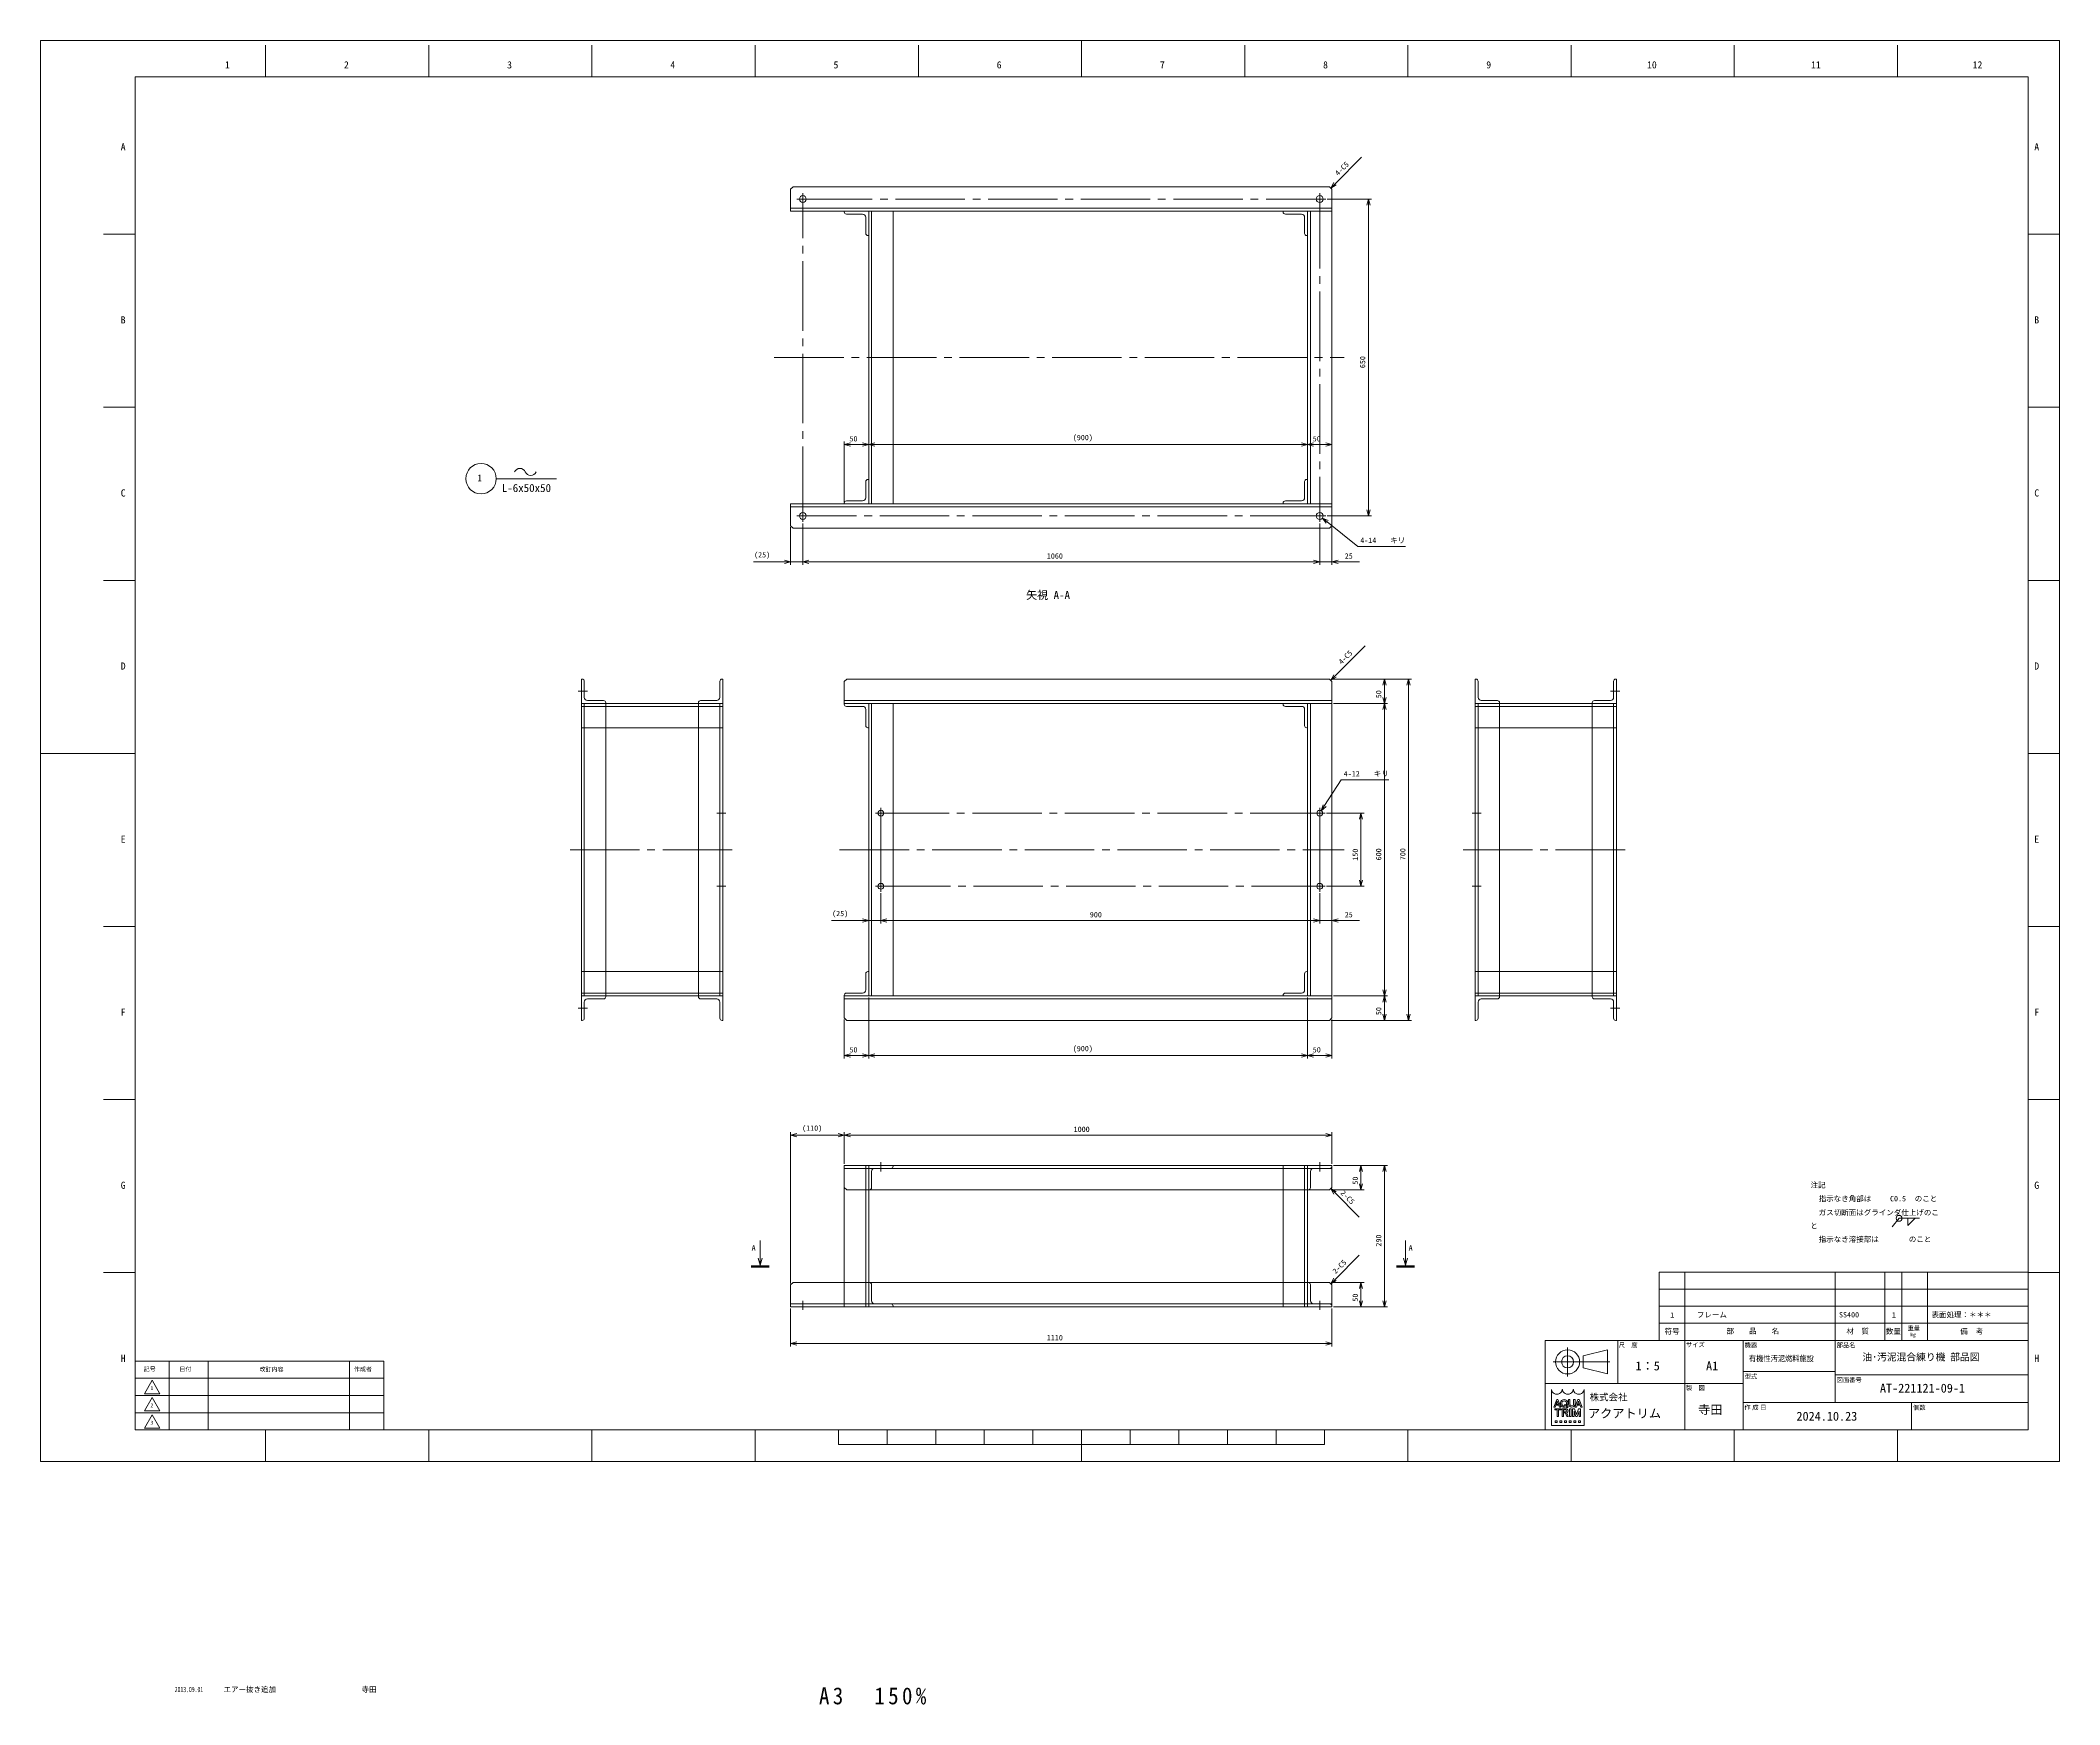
# Model space of a CAD drawing. Units: millimetres at full size. Extents: x -2070 to 2070, y -1944 to 1469.
import ezdxf
from ezdxf.enums import TextEntityAlignment as Align

# ---------------------------------------------------------------- set-up
doc = ezdxf.new("R2010")
doc.units = ezdxf.units.MM
doc.header["$LTSCALE"] = 15.8308
doc.linetypes.add('CHAIN2', pattern=[12, 9, -1, 1, -1])
for name, color, linetype, lineweight in [('0-0_90_FRAME', 2, 'Continuous', 9), ('0-1_91_BLANK', 6, 'Continuous', 9), ('0-2_08_DIM', 3, 'Continuous', 9), ('0-3_0', 134, 'Continuous', 9), ('0-4_05_CENTER', 2, 'CHAIN2', 9), ('0-5_04_HIDDEN', 7, 'Continuous', 9)]:
    doc.layers.add(name, color=color, linetype=linetype, lineweight=lineweight)
doc.layers.add('0-6_07_TEXT', color=3, linetype='Continuous')
doc.layers.add('0-8', color=7, linetype='Continuous')
doc.styles.add('ＭＳ ゴシック', font='')
doc.styles.add('ＭＳ Ｐゴシック', font='')
doc.styles.get('ＭＳ ゴシック').set_extended_font_data('MS Gothic')
doc.styles.get('ＭＳ Ｐゴシック').set_extended_font_data('MS PGothic')

# ---------------------------------------------------------------- blocks, each defined once
blk = doc.blocks.new('Weld-line')
at = {"layer": '0-2_08_DIM'}
blk.add_line((0, 0), (1, 0), dxfattribs=at)
blk = doc.blocks.new('Weld10-s5')
at = {"layer": '0-2_08_DIM'}
blk.add_circle((0, 0), 2, dxfattribs=at)
blk = doc.blocks.new('Weld10-a1')
at = {"layer": '0-2_08_DIM'}
blk.add_lwpolyline([(5, 0), (0, 5), (0, 0)], close=True, dxfattribs=at)
blk = doc.blocks.new('Jis_w20130906110600')
at = {"layer": '0-2_08_DIM'}
blk.add_line((-4.631, -5.765), (0, 0), dxfattribs=at)
blk.add_blockref('Weld10-s5', (0, 0), dxfattribs=at)
at = {"layer": '0-2_08_DIM', "xscale": 14, "yscale": 14}
blk.add_blockref('Weld-line', (0, 0), dxfattribs=at)
at = {"layer": '0-2_08_DIM', "xscale": -1, "rotation": 180}
blk.add_blockref('Weld10-a1', (6, 0), dxfattribs=at)
blk = doc.blocks.new('p1ba05')
at = {"layer": '0-2_08_DIM'}
for centre, start, end in [((-2.954, 0.285), 24.22764, 155.57578), ((0, 1.621), 204.22764, 335.57578)]:
    blk.add_arc(centre, 1.621, start, end, dxfattribs=at)
blk = doc.blocks.new('KK015066_54_5')
at = {"layer": '0-5_04_HIDDEN'}
for p, q in [((1.5, 50), (0, 50)), ((0, 0), (0, 50)), ((6, 12.5), (6, 45.5)), ((0, 0), (50, 0)), ((45.5, 6), (12.5, 6)), ((50, 1.5), (50, 0))]:
    blk.add_line(p, q, dxfattribs=at)
for centre, radius, start, end in [((1.5, 45.5), 4.5, 0, 90), ((12.5, 12.5), 6.5, 180, 270), ((45.5, 1.5), 4.5, 0, 90)]:
    blk.add_arc(centre, radius, start, end, dxfattribs=at)
blk = doc.blocks.new('seca03')
at = {"layer": '0-3_0'}
for q in [(0, 10.635), (-0.804, 3.5), (0.804, 3.5)]:
    blk.add_line((0, 0.5), q, dxfattribs=at)
blk.add_solid([(-3.763, -0.5), (3.763, -0.5), (-3.763, 0.5), (3.763, 0.5)], dxfattribs=at)
blk = doc.blocks.new('AM_BALLOON1')
at = {"layer": '0-2_08_DIM'}
blk.add_circle((0, 0), 5, dxfattribs=at)
blk = doc.blocks.new('_Open30')
at = {"layer": '0-2_08_DIM'}
blk.add_line((0, 0), (-1, 0), dxfattribs=at)
blk.add_lwpolyline([(-1, 0.268), (0, 0), (-1, -0.268)], dxfattribs=at)

msp = doc.modelspace()

# ---------------------------------------------------------------- linework, layer by layer
at = {"layer": '0-0_90_FRAME'}
for p, q in [((-1608.62, 1394.49), (-1608.62, 1459.3)), ((-1273.96, 1394.49), (-1273.96, 1459.3)), ((-939.29, 1394.49), (-939.29, 1459.3)), ((-604.62, 1394.49), (-604.62, 1459.3)), ((-269.96, 1394.49), (-269.96, 1459.3)), ((399.38, 1394.49), (399.38, 1459.3)), ((734.04, 1394.49), (734.04, 1459.3)), ((1068.71, 1394.49), (1068.71, 1459.3)), ((1403.38, 1394.49), (1403.38, 1459.3)), ((1738.04, 1394.49), (1738.04, 1459.3)), ((-1876.27, 1071.81), (-1941.08, 1071.81)), ((2070.5, 1071.81), (2005.69, 1071.81)), ((-1876.27, 716.83), (-1941.08, 716.83)), ((2070.5, 716.83), (2005.69, 716.83)), ((-1876.27, 361.84), (-1941.08, 361.84)), ((2070.5, 361.84), (2005.69, 361.84)), ((-1876.27, -348.13), (-1941.08, -348.13)), ((2070.5, -348.13), (2005.69, -348.13)), ((-1876.27, -703.12), (-1941.08, -703.12)), ((2070.5, -703.12), (2005.69, -703.12)), ((-1876.27, -1058.1), (-1941.08, -1058.1)), ((1249.58, -1056.92), (1249.58, -1196.92)), ((1249.58, -1056.92), (2005.69, -1056.92)), ((1302.08, -1056.92), (1302.08, -1196.92)), ((1610.03, -1056.92), (1610.03, -1196.92)), ((1712.26, -1056.92), (1712.26, -1196.92)), ((1747.26, -1056.92), (1747.26, -1196.92)), ((1799.75, -1056.92), (1799.75, -1196.92)), ((2070.5, -1058.1), (2005.69, -1058.1)), ((1249.58, -1091.92), (2005.69, -1091.92)), ((1249.58, -1126.92), (2005.69, -1126.92)), ((1249.58, -1161.92), (2005.69, -1161.92)), ((1035.91, -1334.19), (1040.4, -1321.57)), ((1039.08, -1318.18), (1041.73, -1318.18)), ((1042.53, -1327.53), (1040.4, -1321.57)), ((1047.77, -1334.11), (1041.73, -1318.18)), ((1063.3, -1327.72), (1063.3, -1318.18)), ((1066.18, -1318.18), (1063.3, -1318.18)), ((1066.18, -1327.14), (1066.18, -1318.18)), ((1076.74, -1327.72), (1076.74, -1318.18)), ((1079.46, -1334.19), (1083.95, -1321.57)), ((1082.62, -1318.18), (1085.27, -1318.18)), ((1086.07, -1327.53), (1083.95, -1321.57)), ((1091.31, -1334.11), (1085.27, -1318.18)), ((1033.04, -1334.19), (1033.04, -1334.11)), ((1033.04, -1334.19), (1035.91, -1334.19)), ((1035.12, -1337.39), (1048.25, -1337.39)), ((1035.12, -1337.39), (1035.12, -1339.63)), ((1035.12, -1339.63), (1039.92, -1339.63)), ((1035.92, -1361.78), (1035.92, -1365.62)), ((1037.48, -1329.96), (1038.35, -1327.53)), ((1037.48, -1329.96), (1043.39, -1329.96)), ((1038.35, -1327.53), (1042.53, -1327.53)), ((1040.24, -1353.4), (1040.24, -1339.95)), ((1040.24, -1353.4), (1043.12, -1353.4)), ((1043.12, -1353.4), (1043.12, -1339.95)), ((1043.44, -1339.63), (1048.25, -1339.63)), ((1045.52, -1361.78), (1045.52, -1365.62)), ((1047.09, -1325.22), (1047.09, -1327.14)), ((1047.77, -1334.19), (1047.77, -1334.11)), ((1048.25, -1337.39), (1048.25, -1339.63)), ((1049.75, -1325.41), (1049.75, -1326.95)), ((1050.07, -1337.39), (1050.07, -1353.4)), ((1050.07, -1337.39), (1057.43, -1337.39)), ((1052.95, -1339.63), (1057.82, -1339.63)), ((1053.05, -1345.81), (1053.05, -1343.57)), ((1053.05, -1343.57), (1057.82, -1343.57)), ((1053.05, -1345.81), (1056.19, -1345.81)), ((1055.07, -1329.94), (1056.49, -1328.43)), ((1055.07, -1329.94), (1056.38, -1331.21)), ((1055.13, -1361.78), (1055.13, -1365.62)), ((1056.49, -1328.43), (1062.42, -1333.32)), ((1057.38, -1346.61), (1059.82, -1353.4)), ((1058.2, -1329.77), (1060.26, -1331.47)), ((1058.34, -1333.12), (1060.57, -1335.29)), ((1059.15, -1325.41), (1059.15, -1326.95)), ((1059.82, -1353.4), (1062.92, -1353.4)), ((1060.16, -1346.51), (1062.92, -1353.27)), ((1060.57, -1335.29), (1062.42, -1333.32)), ((1061.82, -1325.22), (1061.82, -1327.14)), ((1062.92, -1353.27), (1062.92, -1353.4)), ((1064.74, -1361.78), (1064.74, -1365.62)), ((1065.35, -1337.39), (1068.87, -1337.39)), ((1065.35, -1337.39), (1065.35, -1339.63)), ((1065.35, -1353.4), (1065.35, -1351.16)), ((1065.67, -1350.84), (1065.67, -1339.95)), ((1068.55, -1350.84), (1068.55, -1339.95)), ((1068.87, -1337.39), (1068.87, -1339.63)), ((1070.5, -1334.19), (1069.54, -1334.19)), ((1071.76, -1337.39), (1075.94, -1337.39)), ((1074.34, -1361.78), (1074.34, -1365.62)), ((1078.32, -1353.4), (1074.64, -1342.19)), ((1079.76, -1349.02), (1075.94, -1337.39)), ((1076.58, -1334.19), (1076.58, -1334.11)), ((1076.58, -1334.19), (1079.46, -1334.19)), ((1078.32, -1353.4), (1081.2, -1353.4)), ((1079.76, -1349.02), (1083.59, -1337.39)), ((1081.02, -1329.96), (1081.89, -1327.53)), ((1081.02, -1329.96), (1086.93, -1329.96)), ((1081.2, -1353.4), (1084.89, -1342.19)), ((1081.89, -1327.53), (1086.07, -1327.53)), ((1087.77, -1337.39), (1083.59, -1337.39)), ((1087.79, -1361.78), (1087.79, -1365.62)), ((1091.31, -1334.19), (1091.31, -1334.11)), ((-1608.62, -1445.3), (-1608.62, -1380.78)), ((-1273.96, -1445.3), (-1273.96, -1380.78)), ((-939.29, -1445.3), (-939.29, -1380.78)), ((-604.62, -1445.3), (-604.62, -1380.78)), ((734.04, -1445.3), (734.04, -1380.78)), ((1068.71, -1445.3), (1068.71, -1380.78)), ((1403.38, -1445.3), (1403.38, -1380.78)), ((1738.04, -1445.3), (1738.04, -1380.78))]:
    msp.add_line(p, q, dxfattribs=at)
at = {"layer": '0-0_90_FRAME', "color": 6}
for p, q in [((64.71, 1469.3), (64.71, 1394.49)), ((-2070.5, 6.85), (-1876.27, 6.85)), ((2070.5, 6.85), (2005.69, 6.85)), ((-433.82, -1410.69), (-433.82, -1380.78)), ((-334.12, -1410.69), (-334.12, -1380.78)), ((-234.41, -1410.69), (-234.41, -1380.78)), ((-134.7, -1410.69), (-134.7, -1380.78)), ((-35, -1410.69), (-35, -1380.78)), ((64.71, -1445.3), (64.71, -1380.78)), ((164.42, -1410.69), (164.42, -1380.78)), ((264.12, -1410.69), (264.12, -1380.78)), ((363.83, -1410.69), (363.83, -1380.78)), ((463.54, -1410.69), (463.54, -1380.78)), ((563.24, -1410.69), (563.24, -1380.78)), ((-433.82, -1410.69), (563.24, -1410.69))]:
    msp.add_line(p, q, dxfattribs=at)
at = {"layer": '0-0_90_FRAME', "color": 134}
for p, q in [((1164.19, -1285.31), (1164.19, -1196.92)), ((1249.58, -1196.92), (2005.69, -1196.92)), ((1302.08, -1380.78), (1302.08, -1196.92)), ((1421.23, -1380.78), (1421.23, -1196.92)), ((1610.03, -1196.92), (1610.03, -1324.21)), ((-1806.27, -1380.78), (-1806.27, -1239.35)), ((-1726.27, -1380.78), (-1726.27, -1239.35)), ((-1436.27, -1380.78), (-1436.27, -1239.35)), ((1031.78, -1241.12), (1148.1, -1241.12)), ((1061.48, -1270.82), (1061.48, -1211.42)), ((-1876.27, -1274.71), (-1366.27, -1274.71)), ((1421.23, -1260.56), (1610.03, -1260.56)), ((1610.03, -1267.64), (2005.69, -1267.64)), ((-1876.27, -1310.06), (-1366.27, -1310.06)), ((1421.23, -1285.31), (1015.69, -1285.31)), ((1421.23, -1324.21), (2005.69, -1324.21)), ((1766.9, -1324.21), (1766.9, -1380.78)), ((-1876.27, -1345.42), (-1366.27, -1345.42))]:
    msp.add_line(p, q, dxfattribs=at)
at = {"layer": '0-0_90_FRAME', "color": 6}
msp.add_lwpolyline([(-1876.27, -1380.78), (2005.69, -1380.78), (2005.69, 1394.49), (-1876.27, 1394.49)], close=True, dxfattribs=at)
at = {"layer": '0-0_90_FRAME', "color": 134}
for points in [[(1015.69, -1380.78), (2005.69, -1380.78), (2005.69, -1196.92), (1015.69, -1196.92)], [(-1876.27, -1380.78), (-1366.27, -1380.78), (-1366.27, -1239.35), (-1876.27, -1239.35)], [(1093.65, -1228.74), (1143.15, -1216.37), (1143.15, -1265.87), (1093.65, -1253.49)], [(-1857.18, -1306.31), (-1841.27, -1278.75), (-1825.36, -1306.31)], [(-1857.18, -1341.67), (-1841.27, -1314.11), (-1825.36, -1341.67)], [(-1857.18, -1377.02), (-1841.27, -1349.46), (-1825.36, -1377.02)]]:
    msp.add_lwpolyline(points, close=True, dxfattribs=at)
at = {"layer": '0-0_90_FRAME'}
for points in [[(1095.48, -1297.42), (1095.48, -1371.39), (1028.23, -1371.39), (1028.23, -1297.42)], [(1033.04, -1334.19), (1033.04, -1334.11), (1039.08, -1318.18)], [(1073.86, -1327.14), (1073.86, -1318.18), (1076.74, -1318.18)], [(1076.58, -1334.19), (1076.58, -1334.11), (1082.62, -1318.18)], [(1035.92, -1361.78), (1039.76, -1361.78), (1039.76, -1365.62), (1035.92, -1365.62)], [(1047.77, -1334.19), (1044.89, -1334.19), (1043.39, -1329.96)], [(1045.52, -1361.78), (1049.37, -1361.78), (1049.37, -1365.62), (1045.52, -1365.62)], [(1050.07, -1353.4), (1052.95, -1353.4), (1052.95, -1339.63)], [(1055.13, -1361.78), (1058.97, -1361.78), (1058.97, -1365.62), (1055.13, -1365.62)], [(1064.74, -1361.78), (1068.58, -1361.78), (1068.58, -1365.62), (1064.74, -1365.62)], [(1065.35, -1353.4), (1068.87, -1353.4), (1068.87, -1351.16)], [(1071.76, -1337.39), (1071.76, -1353.4), (1074.64, -1353.4), (1074.64, -1342.19)], [(1074.34, -1361.78), (1078.19, -1361.78), (1078.19, -1365.62), (1074.34, -1365.62)], [(1087.79, -1361.78), (1083.95, -1361.78), (1083.95, -1365.62), (1087.79, -1365.62)], [(1084.89, -1342.19), (1084.89, -1353.4), (1087.77, -1353.4), (1087.77, -1337.39)], [(1091.31, -1334.19), (1088.44, -1334.19), (1086.93, -1329.96)]]:
    msp.add_lwpolyline(points, dxfattribs=at)
at = {"layer": '0-0_90_FRAME', "color": 134}
for radius in [24.75, 12.38]:
    msp.add_circle((1061.48, -1241.12), radius, dxfattribs=at)
at = {"layer": '0-0_90_FRAME'}
for centre, radius, start, end in [((1028.23, -1297.74), 0.32, 0, 90), ((1050.65, -1297.74), 0.32, 0, 180), ((1050.65, -1297.74), 0.32, 0, 90), ((1073.06, -1297.74), 0.32, 0, 180), ((1095.48, -1297.74), 0.32, 90, 180), ((1039.92, -1339.95), 0.32, 0, 90), ((1043.44, -1339.95), 0.32, 90, 180), ((1056.19, -1347.09), 1.28, 21.9283, 90), ((1057.75, -1341.6), 1.97, 271.99706, 88.00294), ((1058.23, -1347.31), 2.09, 22.27295, 58.55311), ((1070.06, -1327.43), 6.78, 182.45003, 265.55526), ((1065.35, -1339.95), 0.32, 0, 90), ((1065.35, -1350.84), 0.32, 270, 0), ((1071.89, -1327.22), 5.72, 179.25279, 218.96457), ((1070.02, -1326.14), 5.33, 241.15773, 298.84227), ((1068.87, -1339.95), 0.32, 90, 180), ((1068.87, -1350.84), 0.32, 180, 270), ((1069.97, -1327.43), 6.78, 274.44474, 357.54997), ((1068.15, -1327.22), 5.72, 321.03543, 0.74721)]:
    msp.add_arc(centre, radius, start, end, dxfattribs=at)
for centre, major_axis, ratio, start_param, end_param in [((1039.44, -1297.74), (-10.89, 0), 0.882353, 6.2831853, 9.424778), ((1054.45, -1325.22), (-7.36, 0), 0.956522, 3.1415927, 6.2831853), ((1054.45, -1325.41), (4.7, 0), 0.994718, 6.2831853, 9.424778), ((1061.86, -1297.74), (-10.89, 0), 0.882353, 6.2831853, 9.424778), ((1084.27, -1297.74), (-10.89, 0), 0.882353, 6.2831853, 9.424778), ((1054.45, -1327.14), (-7.36, 0), 0.956522, 6.2831853, 8.4104559), ((1054.45, -1326.95), (4.7, 0), 0.995036, 3.1415927, 5.1354926), ((1057.43, -1341.6), (-5.17, 0), 0.81482, 1.9440695, 4.712389), ((1054.45, -1326.95), (4.7, 0), 0.995036, 5.6366671, 6.2831853), ((1054.45, -1327.14), (-7.36, 0), 0.956522, 2.4802046, 3.1415927)]:
    msp.add_ellipse(centre, major_axis=major_axis, ratio=ratio, start_param=start_param, end_param=end_param, dxfattribs=at)
at = {"layer": '0-1_91_BLANK'}
msp.add_lwpolyline([(-2070.5, -1445.3), (2070.5, -1445.3), (2070.5, 1469.3), (-2070.5, 1469.3)], close=True, dxfattribs=at)
at = {"layer": '0-2_08_DIM'}
for p, q in [((584.48, 1175.24), (639.05, 1229.8)), ((568.56, 1143.9), (659.19, 1143.9)), ((652.94, 506.4), (652.94, 1131.4)), ((-421.85, 522.02), (-421.85, 646.57)), ((-384.35, 640.32), (-409.35, 640.32)), ((-371.85, 650.98), (-371.85, 634.07)), ((-371.85, 637.2), (-371.85, 646.57)), ((515.65, 640.32), (-359.35, 640.32)), ((528.15, 650.98), (528.15, 634.07)), ((528.15, 650.98), (528.15, 634.07)), ((540.65, 640.32), (565.65, 640.32)), ((578.15, 650.98), (578.15, 634.07)), ((-1135.48, 570.28), (-1012.07, 570.28)), ((-531.85, 470.77), (-531.85, 393.62)), ((-506.85, 478.49), (-506.85, 393.62)), ((-506.85, 478.49), (-506.85, 393.62)), ((553.15, 478.49), (553.15, 393.62)), ((553.15, 478.49), (553.15, 393.62)), ((568.56, 493.9), (659.19, 493.9)), ((578.15, 470.77), (578.15, 393.62)), ((-544.35, 399.87), (-608.1, 399.87)), ((-506.85, 399.87), (-531.85, 399.87)), ((540.65, 399.87), (-494.35, 399.87)), ((-494.35, 399.87), (-481.85, 399.87)), ((540.65, 399.87), (528.15, 399.87)), ((553.15, 399.87), (578.15, 399.87)), ((590.65, 399.87), (634.4, 399.87)), ((584.48, 165.67), (646.21, 227.4)), ((576.27, 159.34), (692.13, 159.34)), ((576.27, 159.34), (741.62, 159.34)), ((685.88, 121.84), (685.88, 146.84)), ((735.37, 146.84), (735.37, -528.16)), ((581.27, 109.34), (692.13, 109.34)), ((581.27, 109.34), (692.13, 109.34)), ((685.88, -478.16), (685.88, 96.84)), ((567.32, -115.66), (644.03, -115.66)), ((637.78, -253.16), (637.78, -128.16)), ((-371.85, -279.84), (-371.85, -342.11)), ((-346.85, -279.84), (-346.85, -342.11)), ((-346.85, -279.84), (-346.85, -342.11)), ((553.15, -279.84), (553.15, -342.11)), ((553.15, -279.84), (553.15, -342.11)), ((567.32, -265.66), (644.03, -265.66)), ((578.15, -279.84), (578.15, -342.11)), ((-384.35, -335.86), (-448.1, -335.86)), ((-346.85, -335.86), (-371.85, -335.86)), ((540.65, -335.86), (-334.35, -335.86)), ((-334.35, -335.86), (-321.85, -335.86)), ((540.65, -335.86), (528.15, -335.86)), ((553.15, -335.86), (578.15, -335.86)), ((590.65, -335.86), (634.4, -335.86)), ((-371.85, -493.79), (-371.85, -619.15)), ((-371.85, -493.79), (-371.85, -619.15)), ((528.15, -493.79), (528.15, -619.15)), ((528.15, -493.79), (528.15, -619.15)), ((581.27, -490.66), (692.13, -490.66)), ((581.27, -490.66), (692.13, -490.66)), ((685.88, -503.16), (685.88, -528.16)), ((-421.85, -538.79), (-421.85, -619.15)), ((576.27, -540.66), (692.13, -540.66)), ((576.27, -540.66), (741.62, -540.66)), ((578.15, -538.79), (578.15, -619.15)), ((-384.35, -612.9), (-409.35, -612.9)), ((515.65, -612.9), (-359.35, -612.9)), ((540.65, -612.9), (565.65, -612.9)), ((-531.85, -1080.1), (-531.85, -769.7)), ((-434.35, -775.95), (-519.35, -775.95)), ((-421.85, -835.1), (-421.85, -769.7)), ((-421.85, -835.1), (-421.85, -769.7)), ((-409.35, -775.95), (565.65, -775.95)), ((578.15, -835.1), (578.15, -769.7)), ((581.27, -838.23), (644.03, -838.23)), ((581.27, -838.23), (692.13, -838.23)), ((637.78, -850.73), (637.78, -875.73)), ((685.88, -850.73), (685.88, -1115.73)), ((576.27, -888.23), (644.03, -888.23)), ((584.48, -894.57), (633.88, -943.96)), ((584.48, -1071.89), (633.99, -1022.38)), ((576.27, -1078.23), (644.03, -1078.23)), ((637.78, -1115.73), (637.78, -1090.73)), ((-531.85, -1131.35), (-531.85, -1209.66)), ((578.15, -1131.35), (578.15, -1209.66)), ((581.27, -1128.23), (644.03, -1128.23)), ((581.27, -1128.23), (692.13, -1128.23)), ((565.65, -1203.41), (-519.35, -1203.41))]:
    msp.add_line(p, q, dxfattribs=at)
for points in [[(728.99, 431.07), (631.37, 431.07), (568.35, 481.69)], [(695.08, -47.54), (597.45, -47.54), (563.23, -100.16)]]:
    msp.add_lwpolyline(points, dxfattribs=at)
at = {"layer": '0-3_0'}
for p, q in [((-531.85, 1124.9), (578.15, 1124.9)), ((-365.85, 1118.9), (-365.85, 518.9)), ((534.15, 1118.9), (534.15, 518.9)), ((-531.85, 512.9), (578.15, 512.9)), ((-671, 103.34), (-961, 103.34)), ((-721, 109.34), (-671, 109.34)), ((871.94, 109.34), (871.94, 59.34)), ((877.94, -490.66), (877.94, 109.34)), ((1111.94, 109.34), (921.94, 109.34)), ((1155.94, -490.66), (1155.94, 109.34)), ((1161.94, 59.34), (1161.94, 109.34)), ((-961, 59.34), (-961, -440.66)), ((-911, -440.66), (-911, 59.34)), ((-721, -114.91), (-721, 59.34)), ((921.94, 59.34), (1111.94, 59.34)), ((-961, -440.66), (-961, -490.66)), ((-671, -490.66), (-671, -440.66)), ((921.94, -440.66), (1111.94, -440.66)), ((-671, -484.66), (-961, -484.66)), ((1111.94, -490.66), (921.94, -490.66)), ((-421.85, -844.23), (578.15, -844.23)), ((-421.85, -883.23), (-421.85, -1078.23)), ((-371.85, -1078.23), (-371.85, -888.23)), ((478.15, -888.23), (478.15, -1078.23)), ((528.15, -1078.23), (528.15, -888.23)), ((-531.85, -1122.23), (578.15, -1122.23)), ((-421.85, -1128.23), (-371.85, -1128.23))]:
    msp.add_line(p, q, dxfattribs=at)
for points in [[(-531.85, 1118.9), (578.15, 1118.9), (578.15, 1163.9), (573.15, 1168.9), (-526.85, 1168.9), (-531.85, 1163.9)], [(-321.85, 1118.9), (-371.85, 1118.9), (-371.85, 518.9), (-321.85, 518.9)], [(578.15, 1118.9), (528.15, 1118.9), (528.15, 518.9), (578.15, 518.9)], [(-531.85, 518.9), (578.15, 518.9), (578.15, 473.9), (573.15, 468.9), (-526.85, 468.9), (-531.85, 473.9)], [(-421.85, 109.34), (578.15, 109.34), (578.15, 154.34), (573.15, 159.34), (-416.85, 159.34), (-421.85, 154.34)], [(-671, 59.34), (-671, 109.34), (-961, 109.34), (-961, 59.34)], [(-321.85, 109.34), (-371.85, 109.34), (-371.85, -490.66), (-321.85, -490.66)], [(578.15, 109.34), (528.15, 109.34), (528.15, -490.66), (578.15, -490.66)], [(871.94, -490.66), (871.94, 109.34), (921.94, 109.34), (921.94, -490.66)], [(1161.94, -490.66), (1161.94, 109.34), (1111.94, 109.34), (1111.94, -490.66)], [(-671, -440.66), (-671, -490.66), (-961, -490.66), (-961, -440.66)], [(-421.85, -490.66), (578.15, -490.66), (578.15, -535.66), (573.15, -540.66), (-416.85, -540.66), (-421.85, -535.66)], [(-421.85, -838.23), (578.15, -838.23), (578.15, -883.23), (573.15, -888.23), (-416.85, -888.23), (-421.85, -883.23)], [(-531.85, -1128.23), (578.15, -1128.23), (578.15, -1083.23), (573.15, -1078.23), (-526.85, -1078.23), (-531.85, -1083.23)]]:
    msp.add_lwpolyline(points, close=True, dxfattribs=at)
for points in [[(-671, 59.34), (-671, -86.66), (-671, -273.28), (-671, -440.66)], [(-721, -440.66), (-721, -234.42), (-721.01, -114.91)]]:
    msp.add_lwpolyline(points, dxfattribs=at)
for centre, radius in [((-506.85, 1143.9), 7), ((553.15, 1143.9), 7), ((-506.85, 493.9), 7), ((553.15, 493.9), 7), ((-346.85, -115.66), 6), ((553.15, -115.66), 6), ((-346.85, -265.66), 6), ((553.15, -265.66), 6)]:
    msp.add_circle(centre, radius, dxfattribs=at)
at = {"layer": '0-4_05_CENTER'}
for p, q in [((-494.56, 1143.9), (-519.14, 1143.9)), ((-506.85, 1156.18), (-506.85, 1131.61)), ((540.86, 1143.9), (565.43, 1143.9)), ((553.15, 1156.18), (553.15, 1131.61)), ((-565.47, 818.9), (603.58, 818.9)), ((-506.85, 481.61), (-506.85, 506.19)), ((553.15, 481.61), (553.15, 506.19)), ((-494.56, 493.9), (-519.14, 493.9)), ((540.86, 493.9), (565.43, 493.9)), ((-967.4, 134.34), (-948.57, 134.34)), ((1168.35, 134.34), (1149.51, 134.34)), ((-683.4, -115.66), (-664.57, -115.66)), ((-335.8, -115.66), (-357.9, -115.66)), ((-346.85, -126.71), (-346.85, -104.62)), ((564.19, -115.66), (542.1, -115.66)), ((553.15, -126.71), (553.15, -104.62)), ((884.35, -115.66), (865.51, -115.66)), ((-984.26, -190.66), (-644.62, -190.66)), ((-431.51, -190.66), (603.58, -190.66)), ((846.98, -190.66), (1186.62, -190.66)), ((-683.4, -265.66), (-664.57, -265.66)), ((-335.8, -265.66), (-357.9, -265.66)), ((-346.85, -276.71), (-346.85, -254.62)), ((564.19, -265.66), (542.1, -265.66)), ((553.15, -276.71), (553.15, -254.62)), ((884.35, -265.66), (865.51, -265.66)), ((-967.4, -515.66), (-948.57, -515.66)), ((1168.35, -515.66), (1149.51, -515.66)), ((-346.85, -850.63), (-346.85, -831.8)), ((553.15, -850.63), (553.15, -831.8)), ((-506.85, -1134.63), (-506.85, -1115.8)), ((553.15, -1134.63), (553.15, -1115.8))]:
    msp.add_line(p, q, dxfattribs=at)
for points in [[(-506.85, 1143.9), (553.15, 1143.9), (553.15, 493.9), (-506.85, 493.9)], [(-346.85, -265.66), (553.15, -265.66), (553.15, -115.66), (-346.85, -115.66)]]:
    msp.add_lwpolyline(points, close=True, dxfattribs=at)
at = {"layer": '0-5_04_HIDDEN'}
for p, q in [((-955, 109.34), (-955, -490.66)), ((-911, 59.34), (-911, 109.34)), ((-721, 59.34), (-721, 109.34)), ((-677, 109.34), (-677, -490.66)), ((-421.85, 115.34), (578.15, 115.34)), ((-365.85, 109.34), (-365.85, -490.66)), ((534.15, 109.34), (534.15, -490.66)), ((871.94, 103.34), (1161.94, 103.34)), ((871.94, 59.34), (921.94, 59.34)), ((1111.94, 59.34), (1161.94, 59.34)), ((-911, -440.66), (-911, -490.66)), ((-671, -440.66), (-721, -440.66)), ((-721, -440.66), (-721, -490.66)), ((871.94, -440.66), (921.94, -440.66)), ((1111.94, -440.66), (1161.94, -440.66)), ((-421.85, -496.66), (578.15, -496.66)), ((871.94, -484.66), (1161.94, -484.66)), ((-377.85, -838.23), (-377.85, -1128.23)), ((478.15, -888.23), (478.15, -838.23)), ((522.15, -838.23), (522.15, -1128.23)), ((-421.85, -1078.23), (-421.85, -1128.23)), ((478.15, -1078.23), (478.15, -1128.23))]:
    msp.add_line(p, q, dxfattribs=at)

# ---------------------------------------------------------------- block references
at = {"layer": '0-2_08_DIM', "xscale": 12.5, "yscale": 12.5}
for p, rotation in [((575.65, 1166.4), 225), ((652.94, 1143.9), 90), ((-421.85, 640.32), 180), ((-371.85, 640.32), 180), ((528.15, 640.32), 180), ((652.94, 493.9), 270), ((558.6, 489.51), 141.22669), ((-506.85, 399.87), 180), ((-506.85, 399.87), 180), ((578.15, 399.87), 180), ((575.65, 156.84), 225), ((685.88, 159.34), 90), ((735.37, 159.34), 90), ((685.88, 109.34), 270), ((685.88, 109.34), 90), ((556.42, -110.63), 236.96283), ((637.78, -115.66), 90), ((637.78, -265.66), 270), ((-346.85, -335.86), 180), ((-346.85, -335.86), 180), ((578.15, -335.86), 180), ((685.88, -490.66), 270), ((685.88, -490.66), 90), ((685.88, -540.66), 270), ((735.37, -540.66), 270), ((-421.85, -612.9), 180), ((-371.85, -612.9), 180), ((528.15, -612.9), 180), ((-531.85, -775.95), 180), ((-421.85, -775.95), 180), ((637.78, -838.23), 90), ((685.88, -838.23), 90), ((575.65, -885.73), 135), ((637.78, -888.23), 270), ((575.65, -1080.73), 225), ((637.78, -1078.23), 90), ((637.78, -1128.23), 270), ((685.88, -1128.23), 270), ((-531.85, -1203.41), 180)]:
    msp.add_blockref('_Open30', p, dxfattribs=dict(at, rotation=rotation))
at = {"layer": '0-2_08_DIM'}
for name, p, xscale, yscale in [('_Open30', (-371.85, 640.32), 12.5, 12.5), ('_Open30', (528.15, 640.32), 12.5, 12.5), ('_Open30', (578.15, 640.32), 12.5, 12.5), ('AM_BALLOON1', (-1166.78, 570.32), 6.25, 6.25), ('p1ba05', (-1065, 577.11), 7.5, 7.5), ('_Open30', (-531.85, 399.87), 12.5, 12.5), ('_Open30', (553.15, 399.87), 12.5, 12.5), ('_Open30', (553.15, 399.87), 12.5, 12.5), ('_Open30', (-371.85, -335.86), 12.5, 12.5), ('_Open30', (553.15, -335.86), 12.5, 12.5), ('_Open30', (553.15, -335.86), 12.5, 12.5), ('_Open30', (-371.85, -612.9), 12.5, 12.5), ('_Open30', (528.15, -612.9), 12.5, 12.5), ('_Open30', (578.15, -612.9), 12.5, 12.5), ('_Open30', (-421.85, -775.95), 12.5, 12.5), ('_Open30', (578.15, -775.95), 12.5, 12.5), ('Jis_w20130906110600', (1741.2, -946.68), 3, 3), ('_Open30', (578.15, -1203.41), 12.5, 12.5)]:
    msp.add_blockref(name, p, dxfattribs=dict(at, xscale=xscale, yscale=yscale))
at = {"layer": '0-3_0'}
for p, rotation in [((-371.85, 1118.9), 180), ((528.15, 1118.9), 180), ((-671, 109.34), 90), ((1161.94, 109.34), 90), ((-371.85, 109.34), 180), ((528.15, 109.34), 180), ((-961, -490.66), 270), ((871.94, -490.66), 270)]:
    msp.add_blockref('KK015066_54_5', p, dxfattribs=dict(at, rotation=rotation))
at = {"layer": '0-3_0', "xscale": -1}
for p in [(-371.85, 518.9), (528.15, 518.9), (-371.85, -490.66), (528.15, -490.66)]:
    msp.add_blockref('KK015066_54_5', p, dxfattribs=at)
for p, rotation in [((-961, 109.34), 270), ((871.94, 109.34), 270), ((-671, -490.66), 90), ((1161.94, -490.66), 90)]:
    msp.add_blockref('KK015066_54_5', p, dxfattribs=dict(at, rotation=rotation))
at = {"layer": '0-3_0', "xscale": 5, "yscale": 5}
for p in [(-594.39, -1045.58), (728.92, -1045.58)]:
    msp.add_blockref('seca03', p, dxfattribs=at)
at = {"layer": '0-5_04_HIDDEN', "rotation": 270}
for p in [(-371.85, -838.23), (528.15, -838.23)]:
    msp.add_blockref('KK015066_54_5', p, dxfattribs=at)
at = {"layer": '0-5_04_HIDDEN', "xscale": -1, "rotation": 270}
for p in [(-371.85, -1128.23), (528.15, -1128.23)]:
    msp.add_blockref('KK015066_54_5', p, dxfattribs=at)

# ---------------------------------------------------------------- texts
at = {"layer": '0-0_90_FRAME', "color": 134}
for s, height, style, p in [('1', 14.66, 'ＭＳ ゴシック', (-1691.95, 1407.4)), ('2', 14.66, 'ＭＳ ゴシック', (-1447.96, 1407.4)), ('3', 14.66, 'ＭＳ ゴシック', (-1113.29, 1407.4)), ('4', 14.66, 'ＭＳ ゴシック', (-778.62, 1407.4)), ('5', 14.66, 'ＭＳ ゴシック', (-443.96, 1407.4)), ('6', 14.66, 'ＭＳ ゴシック', (-109.29, 1407.4)), ('7', 14.66, 'ＭＳ ゴシック', (225.38, 1407.4)), ('8', 14.66, 'ＭＳ ゴシック', (560.04, 1407.4)), ('9', 14.66, 'ＭＳ ゴシック', (894.71, 1407.4)), ('10', 14.66, 'ＭＳ ゴシック', (1224.38, 1407.4)), ('11', 14.66, 'ＭＳ ゴシック', (1560.71, 1407.4)), ('12', 14.66, 'ＭＳ ゴシック', (1892.04, 1407.4)), ('A', 14.66, 'ＭＳ ゴシック', (-1905.71, 1239.3)), ('A', 14.66, 'ＭＳ ゴシック', (2018.57, 1239.3)), ('B', 14.66, 'ＭＳ ゴシック', (-1905.71, 884.32)), ('B', 14.66, 'ＭＳ ゴシック', (2018.57, 884.32)), ('C', 14.66, 'ＭＳ ゴシック', (-1905.71, 529.33)), ('C', 14.66, 'ＭＳ ゴシック', (2018.57, 529.33)), ('D', 14.66, 'ＭＳ ゴシック', (-1905.71, 174.35)), ('D', 14.66, 'ＭＳ ゴシック', (2018.57, 174.35)), ('E', 14.66, 'ＭＳ ゴシック', (-1905.71, -180.64)), ('E', 14.66, 'ＭＳ ゴシック', (2018.57, -180.64)), ('F', 14.66, 'ＭＳ ゴシック', (-1905.71, -535.62)), ('F', 14.66, 'ＭＳ ゴシック', (2018.57, -535.62)), ('G', 14.66, 'ＭＳ ゴシック', (-1905.71, -890.61)), ('G', 14.66, 'ＭＳ ゴシック', (2018.57, -890.61)), ('サイズ', 9.164, 'ＭＳ Ｐゴシック', (1304.33, -1213.31)), ('機器', 9.164, 'ＭＳ Ｐゴシック', (1424.62, -1214.04)), ('部品名', 9.164, 'ＭＳ Ｐゴシック', (1613.43, -1214.04)), ('H', 14.66, 'ＭＳ ゴシック', (-1905.71, -1245.59)), ('尺\u3000度', 9.164, 'ＭＳ Ｐゴシック', (1166.43, -1214.24)), ('1：5', 18.33, 'ＭＳ ゴシック', (1200.65, -1264.1)), ('A1', 18.33, 'ＭＳ ゴシック', (1345.41, -1264.1)), ('油･汚泥混合練り機 部品図', 14.66, 'ＭＳ ゴシック', (1666.18, -1242.97)), ('H', 14.66, 'ＭＳ ゴシック', (2018.57, -1245.59)), ('記号', 8.798, 'ＭＳ Ｐゴシック', (-1858.72, -1263.03)), ('日付', 8.798, 'ＭＳ Ｐゴシック', (-1785.44, -1263.03)), ('改訂内容', 8.798, 'ＭＳ Ｐゴシック', (-1621.18, -1263.23)), ('作成者', 8.798, 'ＭＳ Ｐゴシック', (-1427.45, -1263.03)), ('型式', 9.164, 'ＭＳ Ｐゴシック', (1424.62, -1278.3)), ('図面番号', 9.164, 'ＭＳ Ｐゴシック', (1613.43, -1285.37)), ('1', 7.78, 'ＭＳ ゴシック', (-1844.72, -1301.17)), ('製\u3000図', 9.164, 'ＭＳ Ｐゴシック', (1304.33, -1301.7)), ('AT-221121-09-1', 18.33, 'ＭＳ ゴシック', (1702.01, -1309.65)), ('3', 7.78, 'ＭＳ ゴシック', (-1844.72, -1371.88)), ('2', 7.78, 'ＭＳ ゴシック', (-1844.72, -1336.53)), ('寺田', 18.33, 'ＭＳ ゴシック', (1329.17, -1353.75)), ('作 成 日', 9.164, 'ＭＳ Ｐゴシック', (1423.76, -1341.8)), ('2024.10.23', 18.33, 'ＭＳ ゴシック', (1530.81, -1367.2)), ('個数', 9.164, 'ＭＳ Ｐゴシック', (1769.87, -1342.14))]:
    msp.add_text(s, height=height, dxfattribs=dict(at, style=style)).set_placement(p, align=Align.BOTTOM_LEFT)
at = {"layer": '0-0_90_FRAME', "color": 3, "style": 'ＭＳ ゴシック'}
for s, height, p in [('1', 11, (1272.05, -1153.81)), ('フレーム', 11, (1326.47, -1153.42)), ('SS400', 11, (1618.09, -1153.22)), ('1', 11, (1726.58, -1153.56)), ('表面処理：＊＊＊', 11, (1807.81, -1153.22)), ('符号', 11, (1260.27, -1187.39)), ('部\u3000\u3000品\u3000\u3000名', 11, (1387.43, -1186.84)), ('材\u3000質', 11, (1633.38, -1187.02)), ('数量', 11, (1714.09, -1187.14)), ('重量', 9.164, (1758.69, -1178.96)), ('kg', 7.331, (1764.21, -1191.19)), ('備  考', 11, (1866.66, -1187.39)), ('エアー抜き追加', 11, (-1695.03, -1921.72)), ('寺田', 11, (-1411.85, -1921.72))]:
    msp.add_text(s, height=height, dxfattribs=at).set_placement(p, align=Align.BOTTOM_LEFT)
at = {"layer": '0-0_90_FRAME', "color": 134, "style": 'ＭＳ ゴシック', "width": 0.9}
msp.add_text('有機性汚泥燃料施設', height=11.73, dxfattribs=at).set_placement((1433.43, -1243.69), align=Align.BOTTOM_LEFT)
at = {"layer": '0-0_90_FRAME', "style": 'ＭＳ ゴシック'}
for s, height, p in [('株式会社', 13.86, (1106.65, -1324.61)), ('アクアトリム', 18.33, (1103.17, -1361.32))]:
    msp.add_text(s, height=height, dxfattribs=at).set_placement(p, align=Align.BOTTOM_LEFT)
at = {"layer": '0-0_90_FRAME', "color": 3, "style": 'ＭＳ ゴシック', "width": 0.65}
msp.add_text('2013.09.01', height=11, dxfattribs=at).set_placement((-1794.99, -1921.72), align=Align.BOTTOM_LEFT)
at = {"layer": '0-2_08_DIM', "style": 'ＭＳ ゴシック'}
for s, rotation, p in [('4-C5', 45, (593.22, 1188.39)), ('650', 90, (649.81, 797.11)), ('4-C5', 45, (600.37, 185.98)), ('50', 90, (682.75, 120.05)), ('150', 90, (634.66, -213.16)), ('600', 90, (682.75, -212.45)), ('700', 90, (732.24, -212.09)), ('50', 90, (682.75, -529.95)), ('50', 90, (634.66, -877.52)), ('2-C5', 315, (592.46, -898.13)), ('290', 90, (682.75, -1004.66)), ('2-C5', 45, (588.16, -1063.8)), ('50', 90, (634.66, -1117.52))]:
    msp.add_text(s, height=11, rotation=rotation, dxfattribs=at).set_placement(p, align=Align.BOTTOM_LEFT)
at = {"layer": '0-2_08_DIM'}
for s, height, style, p in [('50', 11, 'ＭＳ ゴシック', (-411.14, 643.45)), ('(900)', 11, 'ＭＳ ゴシック', (46.72, 645.95)), ('50', 11, 'ＭＳ ゴシック', (538.86, 643.45)), ('L-6x50x50', 16.5, 'ＭＳ ゴシック', (-1124.27, 538.02)), ('(25)', 11, 'ＭＳ ゴシック', (-606.76, 405.49)), ('1060', 11, 'ＭＳ ゴシック', (-6.5, 402.99)), ('25', 11, 'ＭＳ ゴシック', (604.49, 402.99)), ('4-14', 11, 'ＭＳ ゴシック', (636.28, 435.05)), ('キリ', 11, 'ＭＳ Ｐゴシック', (697.71, 435.05)), ('矢視 A-A', 16.5, 'ＭＳ ゴシック', (-48.86, 318.49)), ('4-12', 11, 'ＭＳ ゴシック', (602.37, -43.56)), ('キリ', 11, 'ＭＳ Ｐゴシック', (663.8, -43.56)), ('(25)', 11, 'ＭＳ ゴシック', (-446.76, -330.23)), ('900', 11, 'ＭＳ ゴシック', (81.72, -332.73)), ('25', 11, 'ＭＳ ゴシック', (604.49, -332.73)), ('50', 11, 'ＭＳ ゴシック', (-411.14, -609.78)), ('(900)', 11, 'ＭＳ ゴシック', (46.72, -607.28)), ('50', 11, 'ＭＳ ゴシック', (538.86, -609.78)), ('(110)', 11, 'ＭＳ ゴシック', (-508.28, -770.33)), ('1000', 11, 'ＭＳ ゴシック', (48.5, -772.83)), ('1110', 11, 'ＭＳ ゴシック', (-6.5, -1200.28))]:
    msp.add_text(s, height=height, dxfattribs=dict(at, style=style)).set_placement(p, align=Align.BOTTOM_LEFT)
at = {"layer": '0-3_0', "style": 'ＭＳ ゴシック'}
for s, height, p in [('1', 13.75, (-1174.37, 560.94)), ('A', 11, (-611.89, -1016.21)), ('A', 11, (735.43, -1016.21))]:
    msp.add_text(s, height=height, dxfattribs=at).set_placement(p, align=Align.BOTTOM_LEFT)
at = {"layer": '0-6_07_TEXT'}
for s, style, p in [('注記', 'ＭＳ Ｐゴシック', (1559.82, -887.24)), ('\u3000指示なき角部は', 'ＭＳ Ｐゴシック', (1561.02, -915.14)), ('C0.5', 'ＭＳ ゴシック', (1722.65, -915.14)), ('のこと', 'ＭＳ Ｐゴシック', (1773.36, -915.14)), ('\u3000ガス切断面はグラインダ仕上げのこ', 'ＭＳ Ｐゴシック', (1561.02, -943.63)), ('と', 'ＭＳ Ｐゴシック', (1559.24, -970.67)), ('\u3000指示なき溶接部は\u3000\u3000\u3000\u3000のこと', 'ＭＳ Ｐゴシック', (1561.02, -998.39))]:
    msp.add_text(s, height=11, dxfattribs=dict(at, style=style)).set_placement(p, align=Align.BOTTOM_LEFT)
at = {"layer": '0-8', "insert": (-473.72, -1944.06), "char_height": 34.82, "attachment_point": 7, "style": 'ＭＳ ゴシック'}
msp.add_mtext('\\T1.33;\\W0.9;A3\u3000150%', dxfattribs=at)

doc.saveas('drawing.dxf')
